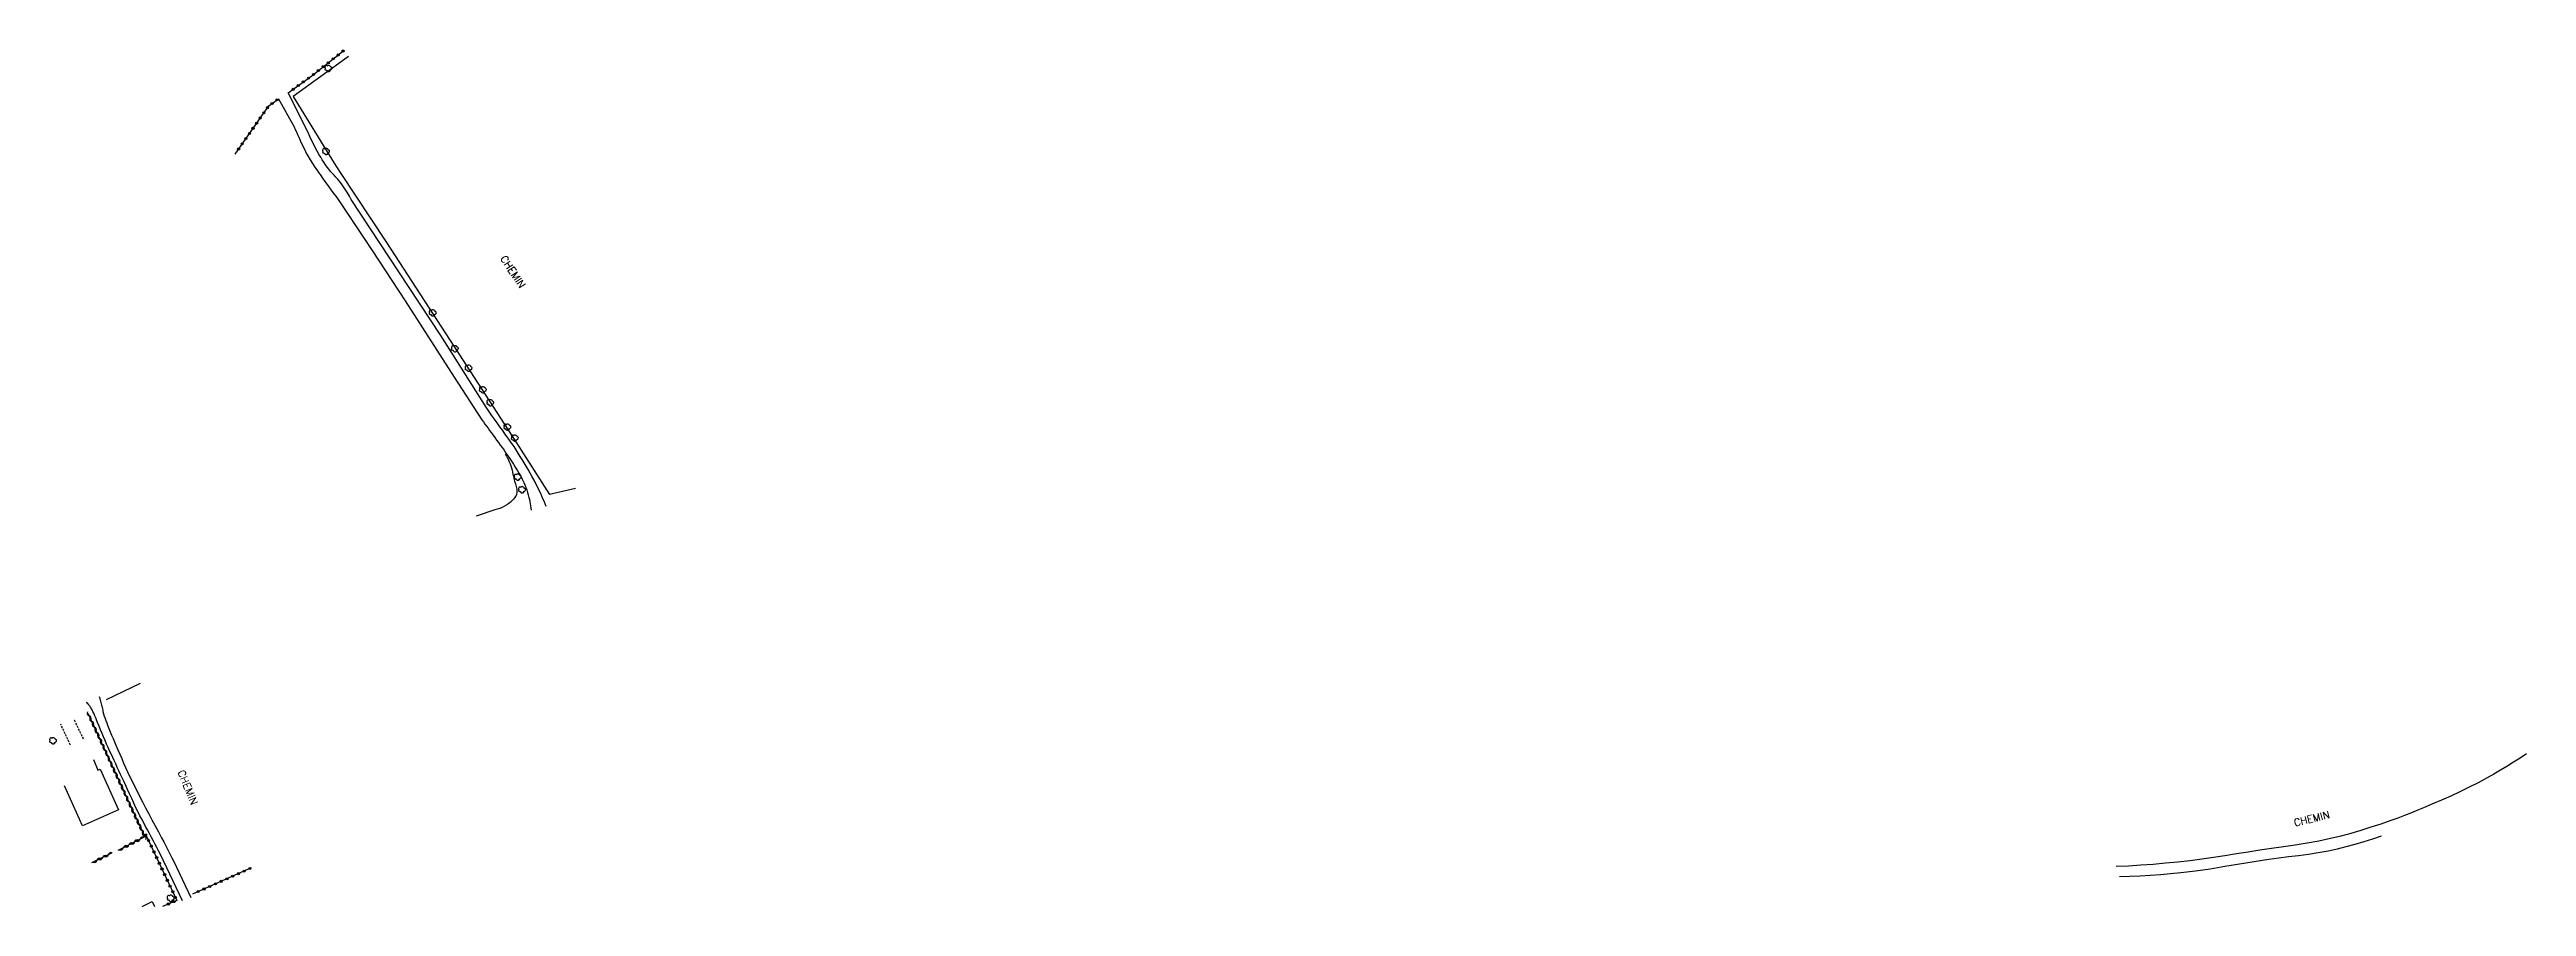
# Model space of a CAD drawing. Header units: millimetres. Extents: x 109230 to 109856, y 121000 to 122001.
# Drawn here: x 109264 to 109856, y 121000 to 121204 of the extents above; entities that cross this region are included whole.
import ezdxf

# ---------------------------------------------------------------- set-up
doc = ezdxf.new("R2010")
doc.units = ezdxf.units.MM
doc.linetypes.add('DASHED', pattern=[0.75, 0.5, -0.25])
doc.layers.get('0').update_dxf_attribs({"linetype": 'CONTINUOUS'})
for name, color, linetype in [('W0071', 7, 'CONTINUOUS'), ('W0101', 7, 'CONTINUOUS'), ('W0104', 1, 'CONTINUOUS'), ('W0112', 1, 'DASHED'), ('W0211', 2, 'CONTINUOUS'), ('W0300', 7, 'CONTINUOUS'), ('W0310', 3, 'CONTINUOUS'), ('W0323', 7, 'CONTINUOUS'), ('W0330', 7, 'CONTINUOUS'), ('W0989', 7, 'CONTINUOUS')]:
    doc.layers.add(name, color=color, linetype=linetype)
doc.styles.get("Standard").update_dxf_attribs({"font": 'romans.shx', "width": 0.85})

msp = doc.modelspace()

# ---------------------------------------------------------------- texts
at = {"layer": 'W0989'}
for rotation, p in [(303.39708, (109371.95, 121154.5)), (292.49082, (109294.99, 121032.07)), (13.83323, (109800.42, 121019.04))]:
    msp.add_text('CHEMIN', height=1.75, rotation=rotation, dxfattribs=at).set_placement(p)

# ---------------------------------------------------------------- blocks, each defined once
blk = doc.blocks.new('T300')
for p, q in [((-0.8, 0.51), (-0.86, 0.34)), ((-0.86, 0.34), (-0.86, 0.17)), ((-0.86, 0.17), (-0.74, 0.06)), ((-0.69, 0.63), (-0.8, 0.51)), ((-0.8, -0.06), (-0.74, 0.06)), ((-0.74, 0.06), (-0.69, 0.11)), ((-0.57, 0.69), (-0.69, 0.63)), ((-0.46, 0.69), (-0.57, 0.69)), ((-0.29, 0.63), (-0.46, 0.69)), ((-0.29, 0.63), (-0.17, 0.74)), ((-0.23, 0.57), (-0.29, 0.63)), ((-0.17, 0.74), (-0.06, 0.8)), ((-0.06, 0.8), (0.06, 0.8)), ((0.06, 0.8), (0.23, 0.74)), ((0.23, 0.74), (0.34, 0.63)), ((0.34, 0.63), (0.4, 0.51)), ((0.46, 0.46), (0.34, 0.46)), ((0.4, 0.51), (0.4, 0.46)), ((0.57, 0.4), (0.46, 0.46)), ((0.57, 0.4), (0.69, 0.29)), ((0.69, 0.29), (0.74, 0.17)), ((0.74, 0.06), (0.69, -0.17)), ((0.74, 0.17), (0.74, 0.06)), ((-0.8, -0.17), (-0.8, -0.06)), ((-0.8, -0.23), (-0.8, -0.17)), ((-0.74, -0.34), (-0.8, -0.23)), ((-0.69, -0.4), (-0.74, -0.34)), ((-0.51, -0.46), (-0.69, -0.4)), ((-0.4, -0.46), (-0.51, -0.46)), ((-0.4, -0.46), (-0.34, -0.46)), ((-0.34, -0.46), (-0.34, -0.4)), ((-0.34, -0.51), (-0.34, -0.46)), ((-0.29, -0.63), (-0.34, -0.51)), ((-0.17, -0.74), (-0.29, -0.63)), ((-0.06, -0.8), (-0.17, -0.74)), ((0.06, -0.8), (-0.06, -0.8)), ((0.17, -0.74), (0.06, -0.8)), ((0.23, -0.69), (0.17, -0.74)), ((0.29, -0.46), (0.23, -0.46)), ((0.29, -0.63), (0.23, -0.69)), ((0.46, -0.4), (0.29, -0.46)), ((0.34, -0.51), (0.29, -0.63)), ((0.34, -0.51), (0.34, -0.46)), ((0.57, -0.34), (0.46, -0.4)), ((0.63, -0.29), (0.57, -0.34)), ((0.69, -0.17), (0.63, -0.29))]:
    blk.add_line(p, q)
blk = doc.blocks.new('t323o')
at = {"color": 0, "linetype": 'Continuous'}
for radius in [0.25, 0.15]:
    blk.add_circle((0, 0), radius, dxfattribs=at)
blk = doc.blocks.new('t310o')
at = {"color": 0, "linetype": 'Continuous'}
for centre, start, end in [((-0.5, 0.38), 216.8699, 323.1304), ((0.5, -0.37), 36.8699, 143.1303)]:
    blk.add_arc(centre, 0.625, start, end, dxfattribs=at)

# ---------------------------------------------------------------- linework, layer by layer
at = {"layer": 'W0071'}
for points in [[(109319.12, 121192.6), (109322.87, 121185.92), (109323.12, 121185.3), (109323.38, 121184.68), (109323.65, 121184.07), (109323.93, 121183.47), (109324.2, 121182.87), (109324.48, 121182.25), (109324.75, 121181.7), (109325.02, 121181.15), (109325.28, 121180.6), (109325.55, 121180.05), (109325.83, 121179.5), (109326.13, 121178.97), (109326.67, 121178.05), (109327.22, 121177.15), (109327.8, 121176.28), (109328.4, 121175.4), (109328.68, 121175)], [(109331.8, 121175), (109331.55, 121175.27), (109331.17, 121175.73), (109330.75, 121176.3), (109330.33, 121176.87), (109329.95, 121177.45), (109329.57, 121178.05), (109329.2, 121178.65), (109328.83, 121179.25), (109328.35, 121180.1), (109327.88, 121180.97), (109327.43, 121181.85), (109327.02, 121182.73), (109326.62, 121183.63), (109326.23, 121184.55), (109321.4, 121193.98)], [(109328.68, 121175), (109329.02, 121174.53), (109329.62, 121173.67), (109330.17, 121172.9), (109330.72, 121172.13), (109331.28, 121171.37), (109331.85, 121170.6), (109332.43, 121169.83), (109333, 121169.08), (109341.5, 121156.38), (109349.37, 121144.42), (109361.05, 121126.25), (109367.67, 121116.07), (109368.03, 121115.55), (109368.4, 121115.03), (109368.77, 121114.53), (109369.13, 121114.02), (109369.5, 121113.5), (109369.88, 121113), (109370.32, 121112.4), (109370.75, 121111.8), (109371.18, 121111.22), (109371.62, 121110.62), (109372.05, 121110.02), (109372.48, 121109.42), (109372.95, 121108.77), (109373.4, 121108.12), (109373.87, 121107.47), (109374.3, 121106.8), (109374.75, 121106.15), (109375.18, 121105.47), (109375.62, 121104.77), (109376.07, 121104.05), (109376.5, 121103.33), (109376.92, 121102.6), (109377.3, 121101.85), (109377.67, 121101.1), (109377.9, 121100.52), (109378.13, 121099.92), (109378.35, 121099.32), (109378.53, 121098.72), (109378.72, 121098.12), (109378.88, 121097.5), (109379, 121097), (109379.1, 121096.52), (109379.2, 121096.02), (109379.3, 121095.52), (109379.37, 121095.02), (109379.45, 121094.5)], [(109383.02, 121095.37), (109382.75, 121096.02), (109382.5, 121096.63), (109382.23, 121097.23), (109381.98, 121097.85), (109381.7, 121098.45), (109381.43, 121099.05), (109381, 121099.92), (109380.57, 121100.77), (109380.1, 121101.63), (109379.63, 121102.48), (109379.15, 121103.32), (109378.67, 121104.17), (109378.22, 121104.97), (109377.77, 121105.75), (109377.3, 121106.55), (109376.82, 121107.33), (109376.33, 121108.12), (109375.85, 121108.88), (109375.33, 121109.67), (109374.8, 121110.43), (109374.25, 121111.18), (109373.7, 121111.95), (109373.17, 121112.7), (109372.62, 121113.47), (109371.97, 121114.38), (109371.3, 121115.32), (109370.65, 121116.23), (109369.98, 121117.17), (109369.33, 121118.08), (109368.67, 121119.02), (109357.82, 121136.13), (109347.8, 121151.37), (109336.43, 121168.62), (109336.02, 121169.38), (109335.58, 121170.15), (109335.12, 121170.88), (109334.63, 121171.62), (109334.13, 121172.32), (109333.6, 121173.02), (109333.22, 121173.48), (109332.8, 121173.93), (109332.38, 121174.37), (109331.97, 121174.82), (109331.8, 121175)], [(109273.87, 121048.03), (109273.73, 121048.2), (109273.58, 121048.35), (109273.43, 121048.52), (109273.32, 121048.62)], [(109296.18, 121001.33), (109290.92, 121012.38), (109290.48, 121013.23), (109290.05, 121014.07), (109289.62, 121014.9), (109289.18, 121015.73), (109288.75, 121016.57), (109288.3, 121017.4), (109287.85, 121018.25), (109287.4, 121019.08), (109286.93, 121019.93), (109286.48, 121020.77), (109286.03, 121021.62), (109285.6, 121022.45), (109285.07, 121023.53), (109284.57, 121024.62), (109284.07, 121025.72), (109283.58, 121026.82), (109283.08, 121027.92), (109282.58, 121029), (109282.2, 121029.83), (109281.82, 121030.67), (109281.42, 121031.48), (109281.03, 121032.32), (109280.63, 121033.15), (109280.25, 121033.97), (109279.88, 121034.77), (109279.53, 121035.55), (109279.17, 121036.35), (109278.8, 121037.13), (109278.45, 121037.93), (109278.08, 121038.72), (109277.72, 121039.57), (109277.37, 121040.42), (109277, 121041.27), (109276.65, 121042.12), (109276.3, 121042.97), (109275.93, 121043.82), (109275.77, 121044.27), (109275.58, 121044.72), (109275.4, 121045.17), (109275.23, 121045.6), (109275.03, 121046.05), (109274.82, 121046.47), (109274.72, 121046.68), (109274.6, 121046.9), (109274.5, 121047.1), (109274.38, 121047.3), (109274.25, 121047.52), (109274.12, 121047.7), (109274, 121047.87), (109273.87, 121048.03)], [(109276.33, 121050.03), (109276.4, 121049.82), (109276.48, 121049.52), (109276.57, 121049.23), (109276.65, 121048.93), (109276.73, 121048.63), (109276.82, 121048.33), (109276.88, 121048.03), (109276.95, 121047.73), (109277.02, 121047.42), (109277.08, 121047.12), (109277.15, 121046.8), (109277.22, 121046.5), (109277.37, 121045.95), (109277.53, 121045.4), (109277.72, 121044.85), (109277.9, 121044.3), (109278.1, 121043.75), (109278.3, 121043.22), (109278.6, 121042.42), (109278.93, 121041.62), (109279.27, 121040.82), (109279.62, 121040.03), (109279.97, 121039.23), (109280.32, 121038.45), (109280.77, 121037.38), (109281.22, 121036.32), (109281.68, 121035.25), (109282.15, 121034.18), (109282.62, 121033.13), (109283.1, 121032.08), (109283.65, 121030.87), (109284.23, 121029.68), (109284.82, 121028.48), (109285.42, 121027.3), (109286, 121026.12), (109286.62, 121024.93), (109287.37, 121023.48), (109288.13, 121022.05), (109288.9, 121020.62), (109289.68, 121019.18), (109290.47, 121017.75), (109291.22, 121016.32), (109291.72, 121015.38), (109292.2, 121014.45), (109292.68, 121013.5), (109293.17, 121012.57), (109293.65, 121011.62), (109294.12, 121010.68), (109298.2, 121002.13)], [(109855.68, 121036.37), (109854.17, 121035.33), (109852.6, 121034.37), (109851.03, 121033.4), (109849.48, 121032.47), (109847.88, 121031.53), (109846.3, 121030.63), (109844.17, 121029.5), (109841.98, 121028.4), (109839.8, 121027.33), (109837.6, 121026.32), (109835.38, 121025.33), (109833.13, 121024.37), (109831.52, 121023.68), (109829.9, 121023), (109828.27, 121022.33), (109826.6, 121021.7), (109824.97, 121021.08), (109823.3, 121020.48)], [(109823.3, 121020.48), (109820.93, 121019.63), (109818.57, 121018.87), (109816.18, 121018.12), (109813.77, 121017.42), (109811.37, 121016.78), (109808.92, 121016.18), (109806.13, 121015.58), (109803.33, 121015.08), (109800.5, 121014.62), (109797.68, 121014.22), (109794.83, 121013.82), (109792.02, 121013.4), (109789.27, 121012.93), (109786.5, 121012.5), (109783.72, 121012.07), (109780.97, 121011.63), (109778.2, 121011.23), (109775.42, 121010.9), (109772.48, 121010.58), (109769.53, 121010.3), (109766.6, 121010.03), (109763.67, 121009.82), (109760.7, 121009.63), (109757.77, 121009.5)], [(109806, 121012.77), (109803.63, 121012.4), (109801.28, 121012.1), (109798.92, 121011.82), (109796.57, 121011.52), (109794.2, 121011.2), (109790.68, 121010.67), (109787.18, 121010.08), (109783.68, 121009.48), (109780.18, 121008.92), (109776.68, 121008.4), (109773.17, 121008), (109770.73, 121007.77), (109768.3, 121007.57), (109765.88, 121007.4), (109763.43, 121007.23), (109761.02, 121007.13), (109758.58, 121007.03)], [(109821.02, 121016.72), (109818.93, 121016.02), (109816.83, 121015.38), (109814.73, 121014.77), (109812.6, 121014.2), (109810.48, 121013.68), (109808.33, 121013.2), (109806, 121012.77)]]:
    msp.add_lwpolyline(points, dxfattribs=at)
at = {"layer": 'W0101'}
for points in [[(109276.55, 121032.77), (109280.9, 121023.03), (109272.34, 121019.22), (109268.04, 121028.76), (109268.04, 121028.76), (109268.04, 121028.76), (109268.04, 121028.76), (109268.04, 121028.76)], [(109274.94, 121035.07), (109276, 121032.53), (109276.55, 121032.77)]]:
    msp.add_lwpolyline(points, dxfattribs=at)
at = {"layer": 'W0104'}
msp.add_lwpolyline([(109286.6, 121000), (109288.97, 121001.18), (109289.55, 121000)], dxfattribs=at)
at = {"layer": 'W0112'}
for points in [[(109269.45, 121038.48), (109267.12, 121043.43), (109267.12, 121043.43)], [(109272.58, 121039.88), (109270.38, 121044.57), (109270.38, 121044.57)]]:
    msp.add_lwpolyline(points, dxfattribs=at)
at = {"layer": 'W0211'}
for points in [[(109373.23, 121107.82), (109373.5, 121107.37), (109373.75, 121106.92), (109373.98, 121106.47), (109374.2, 121106), (109374.4, 121105.53), (109374.57, 121105.05), (109374.73, 121104.57), (109374.87, 121104.07), (109374.98, 121103.57), (109375.08, 121103.07), (109375.18, 121102.57), (109375.28, 121102.07), (109375.45, 121101.42), (109375.65, 121100.77), (109375.85, 121100.1), (109375.98, 121099.47), (109376.03, 121098.83)], [(109376.03, 121098.83), (109375.93, 121098.27), (109375.75, 121097.87), (109375.48, 121097.47), (109375.17, 121097.08), (109374.82, 121096.72), (109374.45, 121096.38), (109374.08, 121096.08), (109373.6, 121095.73), (109373.07, 121095.42), (109372.5, 121095.13), (109371.92, 121094.9), (109371.32, 121094.73), (109370.72, 121094.6), (109366.29, 121093.1)], [(109390, 121099.63), (109383.77, 121098.23)], [(109278.02, 121049.33), (109286.19, 121053.21)]]:
    msp.add_lwpolyline(points, dxfattribs=at)
at = {"layer": 'W0310'}
for points in [[(109273.61, 121046.1), (109287.17, 121016.58), (109280.73, 121013.3)], [(109279.28, 121012.7), (109274.44, 121010.36)]]:
    msp.add_lwpolyline(points, dxfattribs=at)
at = {"layer": 'W0323'}
for points in [[(109321.4, 121193.98), (109327.07, 121198.1), (109334.82, 121204.22)], [(109308.73, 121179.41), (109316.8, 121190.95), (109319.12, 121192.6)], [(109287.43, 121017.1), (109294.85, 121001.42), (109291.43, 121000)], [(109312.6, 121009.17), (109298.58, 121002.93)]]:
    msp.add_lwpolyline(points, dxfattribs=at)
at = {"layer": 'W0330'}
for points in [[(109335.85, 121202.65), (109322.63, 121193.13), (109332.38, 121177.25), (109333.87, 121175)], [(109333.87, 121175), (109344.87, 121158.32), (109363.02, 121130.42), (109375.8, 121110.82), (109383.77, 121098.23)]]:
    msp.add_lwpolyline(points, dxfattribs=at)

# ---------------------------------------------------------------- block references
at = {"layer": 'W0300'}
for p in [(109331.05, 121199.83), (109330.5, 121180.02), (109355.95, 121141.52), (109361.23, 121133), (109364.52, 121128.33), (109367.92, 121123.2), (109369.7, 121120.12), (109373.78, 121114.3), (109375.55, 121111.68), (109376.23, 121102.35), (109377.28, 121099.32), (109265.32, 121039.48), (109293.4, 121001.93)]:
    msp.add_blockref('T300', p, dxfattribs=at)
at = {"layer": 'W0310'}
for p, rotation in [((109273.91, 121045.46), 294.6615138092112), ((109274.53, 121044.1), 294.6615138092112), ((109275.16, 121042.74), 294.6615138092112), ((109275.79, 121041.37), 294.6615138092112), ((109276.41, 121040.01), 294.6615138092112), ((109277.04, 121038.65), 294.6615138092112), ((109277.66, 121037.28), 294.6615138092112), ((109278.29, 121035.92), 294.6615138092112), ((109278.91, 121034.56), 294.6615138092112), ((109279.54, 121033.19), 294.6615138092112), ((109280.17, 121031.83), 294.6615138092112), ((109280.79, 121030.47), 294.6615138092112), ((109281.42, 121029.1), 294.6615138092112), ((109282.04, 121027.74), 294.6615138092112), ((109282.67, 121026.38), 294.6615138092112), ((109283.3, 121025.01), 294.6615138092112), ((109283.92, 121023.65), 294.6615138092112), ((109284.55, 121022.29), 294.6615138092112), ((109285.17, 121020.92), 294.6615138092112), ((109285.8, 121019.56), 294.6615138092112), ((109286.43, 121018.2), 294.6615138092112), ((109287.05, 121016.83), 294.6615138092112), ((109275.79, 121011.01), 205.8378240639639), ((109277.14, 121011.66), 205.8378240639639), ((109278.49, 121012.32), 205.8378240639639), ((109282.07, 121013.98), 207.033311625867), ((109283.41, 121014.66), 207.033311625867), ((109284.74, 121015.35), 207.033311625867), ((109286.08, 121016.03), 207.033311625867)]:
    msp.add_blockref('t310o', p, dxfattribs=dict(at, rotation=rotation))
at = {"layer": 'W0323'}
for p, rotation in [((109330.99, 121201.19), 38.26661118685678), ((109332.17, 121202.12), 38.26661118685678), ((109333.34, 121203.05), 38.26661118685678), ((109334.52, 121203.98), 38.26661118685678), ((109322.61, 121194.86), 35.99790550919924), ((109323.83, 121195.75), 35.99790550919924), ((109325.04, 121196.63), 35.99790550919924), ((109326.25, 121197.51), 35.99790550919924), ((109327.46, 121198.41), 38.26661118685678), ((109328.63, 121199.34), 38.26661118685678), ((109329.81, 121200.26), 38.26661118685678), ((109315.61, 121189.24), 55.02069841098113), ((109316.47, 121190.47), 55.02069841098113), ((109317.55, 121191.48), 35.45572303654865), ((109318.77, 121192.35), 35.45572303654865), ((109311.31, 121183.1), 55.02069841098113), ((109312.17, 121184.33), 55.02069841098113), ((109313.03, 121185.56), 55.02069841098113), ((109313.89, 121186.78), 55.02069841098113), ((109314.75, 121188.01), 55.02069841098113), ((109309.59, 121180.64), 55.02069841098113), ((109310.45, 121181.87), 55.02069841098113), ((109287.45, 121017.06), 295.3109875752144), ((109288.09, 121015.7), 295.3109875752144), ((109288.74, 121014.35), 295.3109875752144), ((109289.38, 121012.99), 295.3109875752144), ((109290.02, 121011.63), 295.3109875752144), ((109290.66, 121010.28), 295.3109875752144), ((109291.3, 121008.92), 295.3109875752144), ((109291.94, 121007.57), 295.3109875752144), ((109292.58, 121006.21), 295.3109875752144), ((109304.06, 121005.37), 203.9929543880483), ((109305.43, 121005.98), 203.9929543880483), ((109306.81, 121006.59), 203.9929543880483), ((109308.18, 121007.2), 203.9929543880483), ((109309.55, 121007.81), 203.9929543880483), ((109310.92, 121008.42), 203.9929543880483), ((109312.29, 121009.03), 203.9929543880483), ((109292.82, 121000.57), 202.5291799981668), ((109293.22, 121004.85), 295.3109875752144), ((109293.87, 121003.5), 295.3109875752144), ((109294.21, 121001.15), 202.5291799981668), ((109294.51, 121002.14), 295.3109875752144), ((109299.95, 121003.54), 203.9929543880483), ((109301.32, 121004.15), 203.9929543880483), ((109302.69, 121004.76), 203.9929543880483)]:
    msp.add_blockref('t323o', p, dxfattribs=dict(at, rotation=rotation))

msp.set_redraw_order([(e.dxf.handle, doc.entitydb.next_handle()) for e in msp.query("TEXT MTEXT ATTDEF DIMENSION ARC_DIMENSION")])  # texts and dimensions are drawn at this point

doc.saveas('drawing.dxf')
